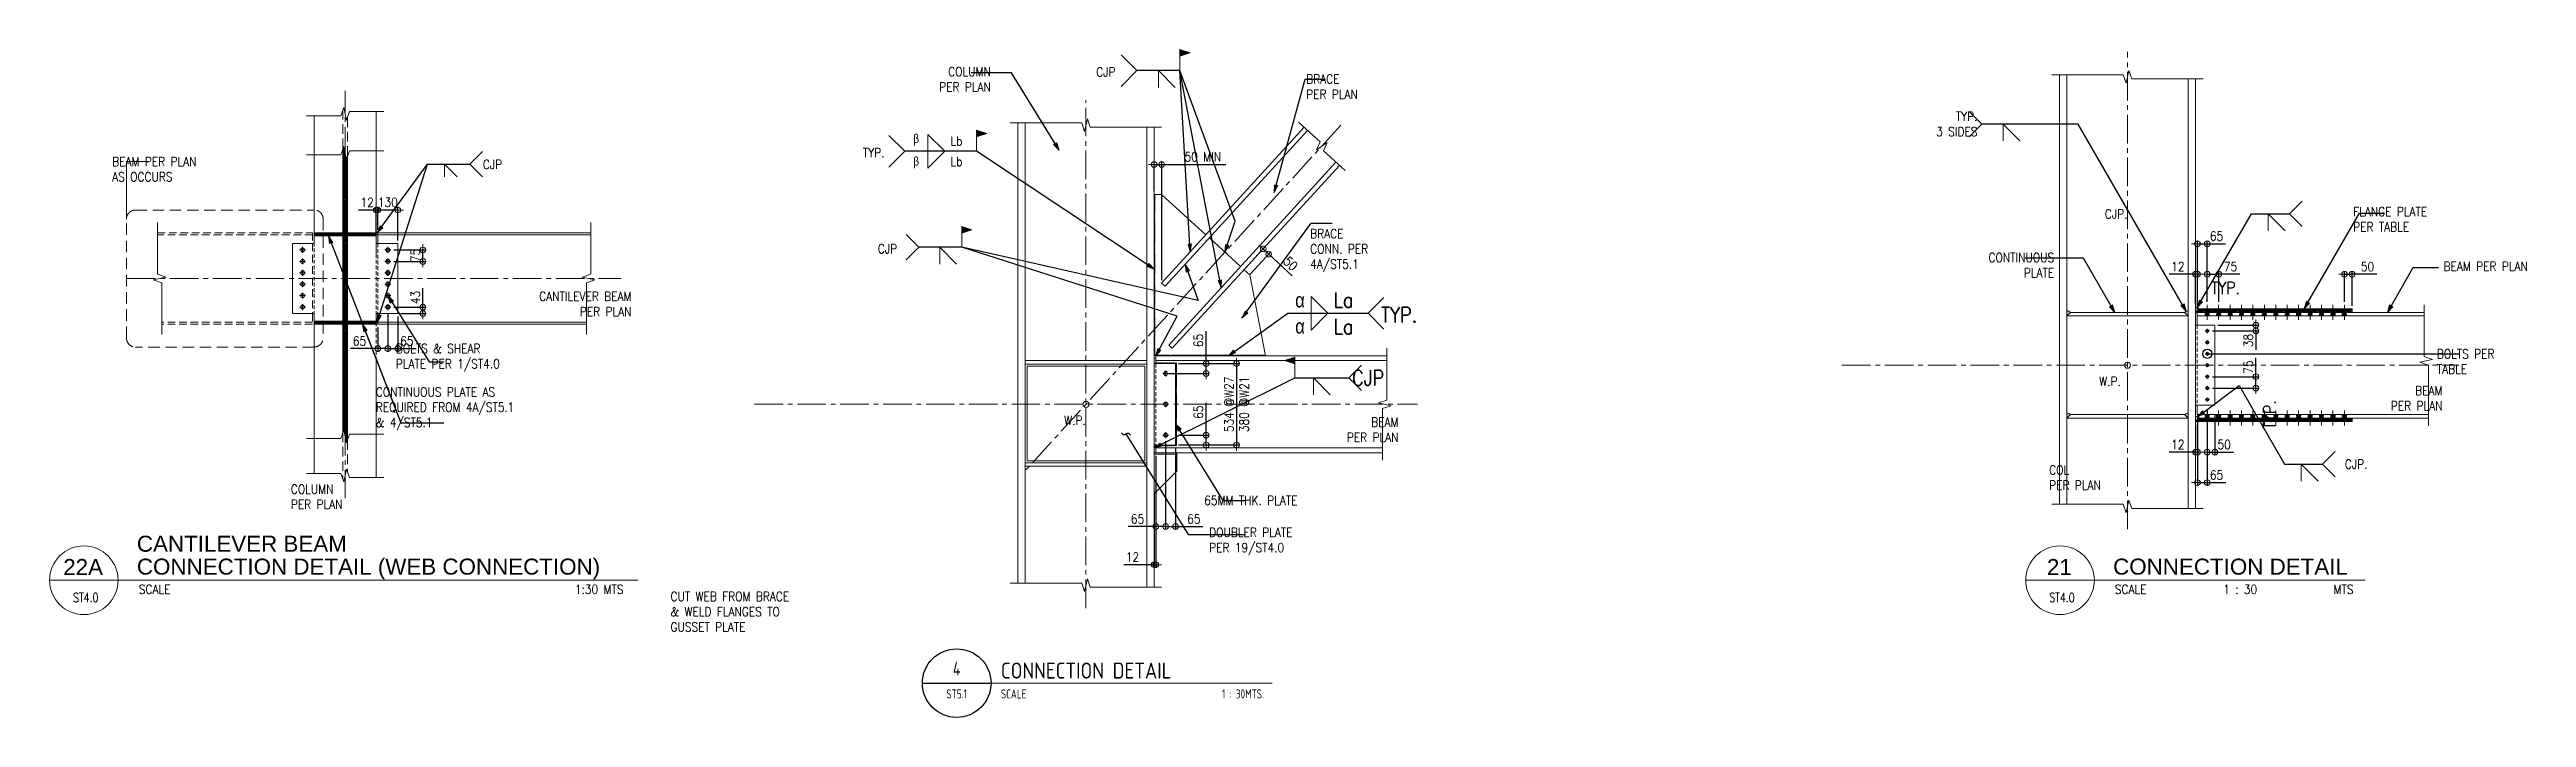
# Model space of a CAD drawing. Header units: millimetres. Extents: x 0 to 437400, y -4782 to 73710.
# Drawn here: x 78260 to 94511, y -4518 to -138 of the extents above; entities that cross this region are included whole.
import ezdxf
from ezdxf.enums import TextEntityAlignment as Align

# ---------------------------------------------------------------- set-up
doc = ezdxf.new("R2010")
doc.units = ezdxf.units.MM
doc.header["$LTSCALE"] = 10
doc.header["$MEASUREMENT"] = 0
for name, pattern in [('CENTER2', [1.125, 0.75, -0.125, 0.125, -0.125]), ('HIDDEN', [0.375, 0.25, -0.125]), ('HIDDEN2', [0.1875, 0.125, -0.0625]), ('PHANTOM2', [1.25, 0.625, -0.125, 0.125, -0.125, 0.125, -0.125])]:
    doc.linetypes.add(name, pattern=pattern)
doc.layers.get('0').update_dxf_attribs({"lineweight": 9})
for name, color, linetype, lineweight in [('.1 - NUMBER 8', 8, 'Continuous', 9), ('.3 - YELLOW', 2, 'Continuous', 15), ('BOLT HOLES', 2, 'HIDDEN', 9), ('DIM', 1, 'Continuous', 5), ('HATCH', 8, 'Continuous', 5), ('OUTLINE', 1, 'HIDDEN', 9), ('S-ANNO-DIMS', 1, 'Continuous', 5), ('S-Anno-Symb', 52, 'PHANTOM2', 9), ('S-Anno-Text', 52, 'Continuous', 15), ('S-ANNO-WELD', 1, 'Continuous', 9), ('S-BEAM', 3, 'Continuous', 15), ('S-BEAM-IDEN', 2, 'Continuous', 9), ('S-BRACE', 2, 'Continuous', 9), ('S-DETL-FAST', 40, 'Continuous', 9), ('S-DETL-LN04', 4, 'Continuous', 9), ('S_GRID LINES', 252, 'Continuous', 5), ('S_GUSSET PLATE', 4, 'Continuous', 15), ('S_PLATE', 2, 'Continuous', 15), ('W.P.', 1, 'Continuous', 9), ('WELD', 251, 'Continuous', 5)]:
    doc.layers.add(name, color=color, linetype=linetype, lineweight=lineweight)
doc.layers.add('TARGET-MAIN', color=1, linetype='Continuous')
doc.styles.add('1', font='romans.shx', dxfattribs={"width": 0.85, "height": 60})
doc.styles.add('2', font='simplex.shx', dxfattribs={"width": 0.95, "height": 40})
doc.styles.add('ARCHITEXT', font='architxt.shx', dxfattribs={"width": 0.85})
doc.styles.add('SHEETNAME', font='simplex.shx', dxfattribs={"width": 0.75, "height": 200})
doc.styles.add('TITLE1', font='HELV.shx', dxfattribs={"height": 500})
doc.dimstyles.new('ESCA30', dxfattribs={"dimtxt": 60, "dimasz": 0.5, "dimexe": 20, "dimexo": 20, "dimgap": 20, "dimtad": 1, "dimdec": 0, "dimrnd": 1, "dimdsep": 46, "dimtxsty": '1', "dimblk1": 'ESCADIM_ARW', "dimblk2": 'ESCADIM_ARW', "dimsah": 1, "dimcen": 50, "dimclrd": 256, "dimclre": 256, "dimclrt": 52, "dimadec": 0, "dimazin": 0, "dimtfac": 1, "dimtdec": 0, "dimtofl": 0, "dimtmove": 0, "dimatfit": 3, "dimldrblk": 'ESCADIM_ARW', "dimfxl": 1, "dimtolj": 1, "dimtzin": 0, "dimarcsym": 0})
doc.dimstyles.new('ESCA_ARW$7', dxfattribs={"dimtxt": 200, "dimasz": 1, "dimexe": 100, "dimexo": 100, "dimgap": 100, "dimtad": 1, "dimdec": 0, "dimrnd": 1, "dimdsep": 46, "dimtxsty": '1', "dimblk1": 'dim_arw', "dimblk2": 'dim_arw', "dimsah": 1, "dimcen": 50, "dimclrd": 1, "dimclre": 256, "dimclrt": 52, "dimadec": 0, "dimazin": 0, "dimtfac": 1, "dimtofl": 0, "dimtmove": 0, "dimatfit": 3, "dimldrblk": 'dim_arw', "dimfxl": 1, "dimtolj": 1, "dimtzin": 0, "dimarcsym": 0})

msp = doc.modelspace()

# ---------------------------------------------------------------- texts
at = {"layer": 'DIM', "color": 52, "attachment_point": 5, "style": '1'}
for s, insert, char_height in [('\\A1;\\pxqr;COLUMN\\PPER PLAN', (84265.6, -332.6), 60), ('\\A1;\\pxqj;CJP', (85190.6, -284.6), 60), ('\\A1;\\pxql;BRACE\\PPER PLAN', (86674.8, -380.7), 60), ('\\A1;\\pxqr;TYP.\\P3 SIDES', (90774, -625.9), 60), ('\\A1;\\pxqj;TYP.', (83667.8, -813.9), 60), ('\\A1;\\pxql;BEAM PER PLAN\\PAS OCCURS', (78947.7, -922.3), 60), ('\\A1;\\pxql;FLANGE PLATE\\PPER TABLE', (93617, -1250.7), 60), ('\\A1;\\pxqj;CJP', (83758.9, -1444.2), 60), ('\\A1;\\pxql;BRACE\\PCONN. PER\\P4A/ST5.1', (86722.2, -1454.8), 60), ('\\A1;\\pxqr;CONTINUOUS\\PPLATE ', (91196.1, -1551.7), 60), ('\\A1;\\pxqr;CANTILEVER BEAM \\PPER PLAN', (81757.3, -1806.3), 60), ('\\A1;\\pxql;TYP.', (92536.8, -1701), 80), ('\\A1;\\pxqj;TYP.', (87115.3, -1877), 100), ('\\A1;\\pxql;BOLTS & SHEAR\\PPLATE PER 1/ST4.0', (80872.6, -2158.7), 60), ('\\A1;\\pxql;BOLTS PER\\PTABLE', (94113.1, -2183.5), 60), ('\\A1;\\pxql;CJP', (86912, -2291.2), 100), ('\\A1;\\pxql;CONTINUOUS PLATE AS\\PREQUIRED FROM 4A/ST5.1 \\P& 4/ST5.1 ', (80872.6, -2493.2), 60), ('\\A1;\\pxql;W.P.', (91778.1, -2313.5), 60), ('\\A1;\\pxqr;BEAM \\PPER PLAN', (93791, -2424.3), 60), ('\\A1;\\pxql;W.P.', (84988.4, -2569.9), 60), ('\\A1;\\pxqr;BEAM\\PPER PLAN', (86941.8, -2631.3), 60), ('\\A1;\\pxql;COL \\PPER PLAN', (91549.5, -2944.9), 60), ('\\A1;\\pxqj;CJP.', (93393.7, -2856.9), 60), ('\\A1;\\pxql;COLUMN \\PPER PLAN', (80012.8, -3070.7), 60), ('\\A1;\\pxql;65MM THK. PLATE', (86141.1, -3094.7), 60), ('\\A1;\\pxql;DOUBLER PLATE\\PPER 19/ST4.0', (86141.1, -3364), 60), ('\\A1;\\pxql;CUT WEB FROM BRACE\\P& WELD FLANGES TO\\PGUSSET PLATE', (82723, -3824.4), 60)]:
    msp.add_mtext(s, dxfattribs=dict(at, insert=insert, char_height=char_height))
at = {"layer": 'DIM', "color": 52, "char_height": 60, "attachment_point": 5, "style": '1'}
for s, insert, width in [('\\A1;\\pxql;CJP', (82682.6, -890.8), 3157.079), ('\\A1;\\pxqj;CJP.', (93177.2, -1215.7), 2864.455), ('\\A1;\\pxql;BEAM PER PLAN', (95399.1, -1559.8), 2864.455)]:
    msp.add_mtext(s, dxfattribs=dict(at, insert=insert, width=width))
at = {"layer": 'DIM', "color": 52, "insert": (92825.5, -2531.6), "char_height": 80, "attachment_point": 5, "rotation": 90, "style": '1'}
msp.add_mtext('\\A1;\\pxql;TYP.', dxfattribs=at)
at = {"layer": 'S-Anno-Text', "color": 5, "style": 'TITLE1'}
for s, p in [('CANTILEVER BEAM', (78833.4, -3431.2)), ('CONNECTION DETAIL (WEB CONNECTION)', (78833.4, -3581.2)), ('CONNECTION DETAIL', (91799.2, -3581.2))]:
    msp.add_text(s, height=105, dxfattribs=at).set_placement(p)
for s, p in [('22A', (78480.6, -3584)), ('21', (91446.3, -3584))]:
    msp.add_text(s, height=105, dxfattribs=at).set_placement(p, align=Align.CENTER)
at = {"layer": 'S-Anno-Text'}
for s, style, width, p in [('ST4.0', 'SHEETNAME', 0.75, (78497.9, -3761.4)), ('ST4.0', 'SHEETNAME', 0.75, (91463.6, -3761.4)), ('1 : 30', '2', 0.85, (92632.5, -3708))]:
    msp.add_text(s, height=60, dxfattribs=dict(at, style=style, width=width)).set_placement(p, align=Align.CENTER)
at = {"layer": 'S-Anno-Text', "style": '2', "width": 0.85}
for p in [(78845.3, -3708), (91811.1, -3708)]:
    msp.add_text('SCALE', height=60, dxfattribs=at).set_placement(p)
for s, p in [('1:30 MTS', (82026.5, -3708)), ('MTS', (93376.7, -3708))]:
    msp.add_text(s, height=60, dxfattribs=at).set_placement(p, align=Align.RIGHT)
at = {"layer": 'S-Anno-Text', "width": 3408.396, "style": '1'}
for s, insert, char_height, attachment_point in [('\\pxqj,t1;{\\fSymbol|b0|i0|c2|p18;\\H0.95833x;b}', (83927.3, -767.1), 60, 7), ('\\A1;\\pxqj;Lb', (84171.1, -767.1), 60, 7), ('\\pxqj;{\\fSymbol|b0|i0|c2|p18;\\H0.95833x;b}', (83927.3, -841.3), 60, 1), ('\\A1;\\pxqj;Lb', (84171.1, -841.3), 60, 1), ('\\pxqj;{\\fSymbol|b0|i0|c2|p18;\\H0.95833x;a}', (86433.2, -1830.2), 100, 7), ('\\A1;\\pxqj;La', (86684.6, -1830.2), 100, 7), ('\\pxqj;{\\fSymbol|b0|i0|c2|p18;\\H0.95833x;a}', (86433.2, -1904.4), 100, 1), ('\\A1;\\pxqj;La', (86684.6, -1904.4), 100, 1)]:
    msp.add_mtext(s, dxfattribs=dict(at, insert=insert, char_height=char_height, attachment_point=attachment_point))

# ---------------------------------------------------------------- blocks, each defined once
blk = doc.blocks.new('*U11')
at = {"layer": 'S-ANNO-WELD'}
blk.add_lwpolyline([(0, 0), (0, -0.162), (0.162, 0)], dxfattribs=at)
blk = doc.blocks.new('dim_arw')
h = blk.add_hatch(color=256)
h.paths.add_polyline_path([(-125.6, 29.45), (0, 0), (-125.6, -29.45, -0.115681), (-132.51, 0, -0.115681)])
h.paths.add_polyline_path([(-249.02, 58.4), (-125.6, 29.45, 0.115681), (-132.51, 0, 0.115681), (-125.6, -29.45), (-249.02, -58.4)])
for p, q in [((0, 0), (-249.02, 58.4)), ((-249.02, 58.4), (-249.02, -58.4)), ((0, 0), (-249.02, -58.4))]:
    blk.add_line(p, q)
blk = doc.blocks.new('ESCADIM_ARW')
at = {"color": 9}
blk.add_line((75, 0), (-75, 0), dxfattribs=at)
blk.add_circle((0, 0), 37.5, dxfattribs=at)
blk = doc.blocks.new('*D174')
at = {"layer": 'Defpoints', "color": 0, "transparency": 16777216}
for p in [(92467, -1945), (92431, -1983), (92736, -1983)]:
    blk.add_point(p, dxfattribs=at)
at = {"layer": 'S-ANNO-DIMS', "lineweight": -2, "transparency": 16777216}
for p, q in [((92487, -1945), (92756, -1945)), ((92736, -1944), (92736, -1944)), ((92451, -1983), (92756, -1983)), ((92736, -1983), (92736, -2106))]:
    blk.add_line(p, q, dxfattribs=at)
at = {"layer": 'S-ANNO-DIMS', "lineweight": -2, "transparency": 16777216, "xscale": 0.5, "yscale": 0.5, "zscale": 0.5}
for p, rotation in [((92736, -1945), 270), ((92736, -1983), 90)]:
    blk.add_blockref('ESCADIM_ARW', p, dxfattribs=dict(at, rotation=rotation))
at = {"layer": 'S-ANNO-DIMS', "color": 52, "transparency": 16777216, "insert": (92686, -2045), "char_height": 60, "attachment_point": 5, "rotation": 90, "style": '1'}
blk.add_mtext('\\A1;38', dxfattribs=at)
blk = doc.blocks.new('*D175')
at = {"layer": 'Defpoints', "color": 0, "transparency": 16777216}
for p in [(92431, -2283), (92431, -2358), (92736, -2283)]:
    blk.add_point(p, dxfattribs=at)
at = {"layer": 'S-ANNO-DIMS', "lineweight": -2, "transparency": 16777216}
for p, q in [((92736, -2283), (92736, -2160)), ((92451, -2283), (92756, -2283)), ((92451, -2358), (92756, -2358)), ((92736, -2357), (92736, -2283))]:
    blk.add_line(p, q, dxfattribs=at)
at = {"layer": 'S-ANNO-DIMS', "lineweight": -2, "transparency": 16777216, "xscale": 0.5, "yscale": 0.5, "zscale": 0.5}
for p, rotation in [((92736, -2283), 90), ((92736, -2358), 270)]:
    blk.add_blockref('ESCADIM_ARW', p, dxfattribs=dict(at, rotation=rotation))
at = {"layer": 'S-ANNO-DIMS', "color": 52, "transparency": 16777216, "insert": (92686, -2221), "char_height": 60, "attachment_point": 5, "rotation": 90, "style": '1'}
blk.add_mtext('\\A1;75', dxfattribs=at)
blk = doc.blocks.new('*D176')
at = {"layer": 'Defpoints', "color": 0, "transparency": 16777216}
for p in [(92340, -2578), (92352, -2531), (92352, -2778)]:
    blk.add_point(p, dxfattribs=at)
at = {"layer": 'S-ANNO-DIMS', "lineweight": -2, "transparency": 16777216}
for p, q in [((92340, -2598), (92340, -2798)), ((92352, -2551), (92352, -2798)), ((92340, -2778), (92166, -2778)), ((92352, -2778), (92353, -2778))]:
    blk.add_line(p, q, dxfattribs=at)
at = {"layer": 'S-ANNO-DIMS', "lineweight": -2, "transparency": 16777216, "xscale": 0.5, "yscale": 0.5, "zscale": 0.5}
blk.add_blockref('ESCADIM_ARW', (92340, -2778), dxfattribs=at)
at = {"layer": 'S-ANNO-DIMS', "lineweight": -2, "transparency": 16777216, "xscale": 0.5, "yscale": 0.5, "zscale": 0.5, "rotation": 180}
blk.add_blockref('ESCADIM_ARW', (92352, -2778), dxfattribs=at)
at = {"layer": 'S-ANNO-DIMS', "color": 52, "transparency": 16777216, "insert": (92224, -2728), "char_height": 60, "attachment_point": 5, "style": '1'}
blk.add_mtext('\\A1;12', dxfattribs=at)
blk = doc.blocks.new('*D177')
at = {"layer": 'Defpoints', "color": 0, "transparency": 16777216}
for p in [(92352, -2531), (92417, -2487), (92417, -2978)]:
    blk.add_point(p, dxfattribs=at)
at = {"layer": 'S-ANNO-DIMS', "lineweight": -2, "transparency": 16777216}
for p, q in [((92352, -2551), (92352, -2998)), ((92417, -2507), (92417, -2998)), ((92352, -2978), (92417, -2978)), ((92417, -2978), (92538, -2978))]:
    blk.add_line(p, q, dxfattribs=at)
at = {"layer": 'S-ANNO-DIMS', "lineweight": -2, "transparency": 16777216, "xscale": 0.5, "yscale": 0.5, "zscale": 0.5, "rotation": 180}
blk.add_blockref('ESCADIM_ARW', (92352, -2978), dxfattribs=at)
at = {"layer": 'S-ANNO-DIMS', "lineweight": -2, "transparency": 16777216, "xscale": 0.5, "yscale": 0.5, "zscale": 0.5}
blk.add_blockref('ESCADIM_ARW', (92417, -2978), dxfattribs=at)
at = {"layer": 'S-ANNO-DIMS', "color": 52, "transparency": 16777216, "insert": (92478, -2928), "char_height": 60, "attachment_point": 5, "style": '1'}
blk.add_mtext('\\A1;65', dxfattribs=at)
blk = doc.blocks.new('*D178')
at = {"layer": 'Defpoints', "color": 0, "transparency": 16777216}
for p in [(92417, -2487), (92467, -2508), (92467, -2778)]:
    blk.add_point(p, dxfattribs=at)
at = {"layer": 'S-ANNO-DIMS', "lineweight": -2, "transparency": 16777216}
for p, q in [((92417, -2507), (92417, -2798)), ((92467, -2528), (92467, -2798)), ((92418, -2778), (92466, -2778)), ((92467, -2778), (92590, -2778))]:
    blk.add_line(p, q, dxfattribs=at)
at = {"layer": 'S-ANNO-DIMS', "lineweight": -2, "transparency": 16777216, "xscale": 0.5, "yscale": 0.5, "zscale": 0.5, "rotation": 180}
blk.add_blockref('ESCADIM_ARW', (92417, -2778), dxfattribs=at)
at = {"layer": 'S-ANNO-DIMS', "lineweight": -2, "transparency": 16777216, "xscale": 0.5, "yscale": 0.5, "zscale": 0.5}
blk.add_blockref('ESCADIM_ARW', (92467, -2778), dxfattribs=at)
at = {"layer": 'S-ANNO-DIMS', "color": 52, "transparency": 16777216, "insert": (92528, -2728), "char_height": 60, "attachment_point": 5, "style": '1'}
blk.add_mtext('\\A1;50', dxfattribs=at)
blk = doc.blocks.new('*D179')
at = {"layer": 'Defpoints', "color": 0, "transparency": 16777216}
for p in [(92340, -1611), (92340, -1828), (92352, -1861)]:
    blk.add_point(p, dxfattribs=at)
at = {"layer": 'S-ANNO-DIMS', "lineweight": -2, "transparency": 16777216}
for p, q in [((92340, -1611), (92166, -1611)), ((92340, -1808), (92340, -1591)), ((92352, -1841), (92352, -1591)), ((92352, -1611), (92353, -1611))]:
    blk.add_line(p, q, dxfattribs=at)
at = {"layer": 'S-ANNO-DIMS', "lineweight": -2, "transparency": 16777216, "xscale": 0.5, "yscale": 0.5, "zscale": 0.5}
blk.add_blockref('ESCADIM_ARW', (92340, -1611), dxfattribs=at)
at = {"layer": 'S-ANNO-DIMS', "lineweight": -2, "transparency": 16777216, "xscale": 0.5, "yscale": 0.5, "zscale": 0.5, "rotation": 180}
blk.add_blockref('ESCADIM_ARW', (92352, -1611), dxfattribs=at)
at = {"layer": 'S-ANNO-DIMS', "color": 52, "transparency": 16777216, "insert": (92224, -1561), "char_height": 60, "attachment_point": 5, "style": '1'}
blk.add_mtext('\\A1;12', dxfattribs=at)
blk = doc.blocks.new('*D180')
at = {"layer": 'Defpoints', "color": 0, "transparency": 16777216}
for p in [(92417, -1411), (92352, -1861), (92417, -1813)]:
    blk.add_point(p, dxfattribs=at)
at = {"layer": 'S-ANNO-DIMS', "lineweight": -2, "transparency": 16777216}
for p, q in [((92352, -1841), (92352, -1391)), ((92352, -1411), (92416, -1411)), ((92417, -1793), (92417, -1391)), ((92417, -1411), (92537, -1411))]:
    blk.add_line(p, q, dxfattribs=at)
at = {"layer": 'S-ANNO-DIMS', "lineweight": -2, "transparency": 16777216, "xscale": 0.5, "yscale": 0.5, "zscale": 0.5, "rotation": 180}
blk.add_blockref('ESCADIM_ARW', (92352, -1411), dxfattribs=at)
at = {"layer": 'S-ANNO-DIMS', "lineweight": -2, "transparency": 16777216, "xscale": 0.5, "yscale": 0.5, "zscale": 0.5}
blk.add_blockref('ESCADIM_ARW', (92417, -1411), dxfattribs=at)
at = {"layer": 'S-ANNO-DIMS', "color": 52, "transparency": 16777216, "insert": (92477, -1361), "char_height": 60, "attachment_point": 5, "style": '1'}
blk.add_mtext('\\A1;65', dxfattribs=at)
blk = doc.blocks.new('*D181')
at = {"layer": 'Defpoints', "color": 0, "transparency": 16777216}
for p in [(92492, -1611), (92417, -1813), (92492, -1813)]:
    blk.add_point(p, dxfattribs=at)
at = {"layer": 'S-ANNO-DIMS', "lineweight": -2, "transparency": 16777216}
for p, q in [((92417, -1793), (92417, -1591)), ((92417, -1611), (92491, -1611)), ((92492, -1793), (92492, -1591)), ((92630, -1611), (92492, -1611))]:
    blk.add_line(p, q, dxfattribs=at)
at = {"layer": 'S-ANNO-DIMS', "lineweight": -2, "transparency": 16777216, "xscale": 0.5, "yscale": 0.5, "zscale": 0.5, "rotation": 180}
blk.add_blockref('ESCADIM_ARW', (92417, -1611), dxfattribs=at)
at = {"layer": 'S-ANNO-DIMS', "lineweight": -2, "transparency": 16777216, "xscale": 0.5, "yscale": 0.5, "zscale": 0.5}
blk.add_blockref('ESCADIM_ARW', (92492, -1611), dxfattribs=at)
at = {"layer": 'S-ANNO-DIMS', "color": 52, "transparency": 16777216, "insert": (92569, -1561), "char_height": 60, "attachment_point": 5, "style": '1'}
blk.add_mtext('\\A1;75', dxfattribs=at)
blk = doc.blocks.new('*D182')
at = {"layer": 'Defpoints', "color": 0, "transparency": 16777216}
for p in [(93367, -1611), (93317, -1813), (93367, -1838)]:
    blk.add_point(p, dxfattribs=at)
at = {"layer": 'S-ANNO-DIMS', "lineweight": -2, "transparency": 16777216}
for p, q in [((93317, -1793), (93317, -1591)), ((93317, -1611), (93366, -1611)), ((93367, -1818), (93367, -1591)), ((93530, -1611), (93367, -1611))]:
    blk.add_line(p, q, dxfattribs=at)
at = {"layer": 'S-ANNO-DIMS', "lineweight": -2, "transparency": 16777216, "xscale": 0.5, "yscale": 0.5, "zscale": 0.5, "rotation": 180}
blk.add_blockref('ESCADIM_ARW', (93317, -1611), dxfattribs=at)
at = {"layer": 'S-ANNO-DIMS', "lineweight": -2, "transparency": 16777216, "xscale": 0.5, "yscale": 0.5, "zscale": 0.5}
blk.add_blockref('ESCADIM_ARW', (93367, -1611), dxfattribs=at)
at = {"layer": 'S-ANNO-DIMS', "color": 52, "transparency": 16777216, "insert": (93469, -1561), "char_height": 60, "attachment_point": 5, "style": '1'}
blk.add_mtext('\\A1;50', dxfattribs=at)
blk = doc.blocks.new('*D197')
at = {"layer": 'Defpoints', "color": 0, "transparency": 16777216}
for p in [(85507, -891), (85507, -1087), (85557, -1669)]:
    blk.add_point(p, dxfattribs=at)
at = {"layer": 'DIM', "lineweight": -2, "transparency": 16777216}
for p, q in [((85507, -1067), (85507, -871)), ((85507, -891), (85556, -891)), ((85557, -1649), (85557, -871)), ((85557, -891), (85978, -891))]:
    blk.add_line(p, q, dxfattribs=at)
at = {"layer": 'DIM', "lineweight": -2, "transparency": 16777216, "xscale": 0.5, "yscale": 0.5, "zscale": 0.5, "rotation": 180}
blk.add_blockref('ESCADIM_ARW', (85507, -891), dxfattribs=at)
at = {"layer": 'DIM', "lineweight": -2, "transparency": 16777216, "xscale": 0.5, "yscale": 0.5, "zscale": 0.5}
blk.add_blockref('ESCADIM_ARW', (85557, -891), dxfattribs=at)
at = {"layer": 'DIM', "color": 52, "transparency": 16777216, "insert": (85827, -841), "char_height": 60, "attachment_point": 5, "style": '1'}
blk.add_mtext('\\A1;50 MIN', dxfattribs=at)
blk = doc.blocks.new('*D198')
at = {"layer": 'Defpoints', "color": 0, "transparency": 16777216}
for p in [(86223, -1445), (86088, -1592), (86125, -1626)]:
    blk.add_point(p, dxfattribs=at)
at = {"layer": 'DIM', "lineweight": -2, "transparency": 16777216}
for p, q in [((86101, -1578), (86236, -1430)), ((86223, -1446), (86259, -1479)), ((86138, -1611), (86273, -1464)), ((86259, -1479), (86414, -1621))]:
    blk.add_line(p, q, dxfattribs=at)
at = {"layer": 'DIM', "lineweight": -2, "transparency": 16777216, "xscale": 0.5, "yscale": 0.5, "zscale": 0.5}
for p, rotation in [((86223, -1445), 137.5637702114467), ((86259, -1479), 317.5637702114467)]:
    blk.add_blockref('ESCADIM_ARW', p, dxfattribs=dict(at, rotation=rotation))
at = {"layer": 'DIM', "color": 52, "transparency": 16777216, "insert": (86403, -1542), "char_height": 60, "attachment_point": 5, "rotation": 317.5638, "style": '1'}
blk.add_mtext('\\A1;50', dxfattribs=at)
blk = doc.blocks.new('*D199')
at = {"layer": 'Defpoints', "color": 0, "transparency": 16777216}
for p in [(85583, -2686), (85518, -2782), (85518, -3266)]:
    blk.add_point(p, dxfattribs=at)
at = {"layer": 'S-ANNO-DIMS', "lineweight": -2, "transparency": 16777216}
for p, q in [((85583, -2706), (85583, -3286)), ((85518, -2802), (85518, -3286)), ((85518, -3266), (85338, -3266)), ((85583, -3266), (85519, -3266))]:
    blk.add_line(p, q, dxfattribs=at)
at = {"layer": 'S-ANNO-DIMS', "lineweight": -2, "transparency": 16777216, "xscale": 0.5, "yscale": 0.5, "zscale": 0.5, "rotation": 180}
blk.add_blockref('ESCADIM_ARW', (85518, -3266), dxfattribs=at)
at = {"layer": 'S-ANNO-DIMS', "lineweight": -2, "transparency": 16777216, "xscale": 0.5, "yscale": 0.5, "zscale": 0.5}
blk.add_blockref('ESCADIM_ARW', (85583, -3266), dxfattribs=at)
at = {"layer": 'S-ANNO-DIMS', "color": 52, "transparency": 16777216, "insert": (85398, -3216), "char_height": 60, "attachment_point": 5, "style": '1'}
blk.add_mtext('\\A1;65', dxfattribs=at)
blk = doc.blocks.new('*D200')
at = {"layer": 'Defpoints', "color": 0, "transparency": 16777216}
for p in [(85518, -2782), (85507, -3016), (85507, -3516)]:
    blk.add_point(p, dxfattribs=at)
at = {"layer": 'DIM', "lineweight": -2, "transparency": 16777216}
for p, q in [((85518, -2802), (85518, -3536)), ((85507, -3036), (85507, -3536)), ((85506, -3516), (85308, -3516)), ((85519, -3516), (85519, -3516))]:
    blk.add_line(p, q, dxfattribs=at)
at = {"layer": 'DIM', "lineweight": -2, "transparency": 16777216, "xscale": 0.5, "yscale": 0.5, "zscale": 0.5}
blk.add_blockref('ESCADIM_ARW', (85507, -3516), dxfattribs=at)
at = {"layer": 'DIM', "lineweight": -2, "transparency": 16777216, "xscale": 0.5, "yscale": 0.5, "zscale": 0.5, "rotation": 180}
blk.add_blockref('ESCADIM_ARW', (85518, -3516), dxfattribs=at)
at = {"layer": 'DIM', "color": 52, "transparency": 16777216, "insert": (85366, -3466), "char_height": 60, "attachment_point": 5, "style": '1'}
blk.add_mtext('\\A1;12', dxfattribs=at)
blk = doc.blocks.new('*D201')
at = {"layer": 'Defpoints', "color": 0, "transparency": 16777216}
for p in [(85583, -2686), (85648, -2731), (85648, -3266)]:
    blk.add_point(p, dxfattribs=at)
at = {"layer": 'S-ANNO-DIMS', "lineweight": -2, "transparency": 16777216}
for p, q in [((85583, -2706), (85583, -3286)), ((85648, -2751), (85648, -3286)), ((85584, -3266), (85647, -3266)), ((85648, -3266), (85828, -3266))]:
    blk.add_line(p, q, dxfattribs=at)
at = {"layer": 'S-ANNO-DIMS', "lineweight": -2, "transparency": 16777216, "xscale": 0.5, "yscale": 0.5, "zscale": 0.5, "rotation": 180}
blk.add_blockref('ESCADIM_ARW', (85583, -3266), dxfattribs=at)
at = {"layer": 'S-ANNO-DIMS', "lineweight": -2, "transparency": 16777216, "xscale": 0.5, "yscale": 0.5, "zscale": 0.5}
blk.add_blockref('ESCADIM_ARW', (85648, -3266), dxfattribs=at)
at = {"layer": 'S-ANNO-DIMS', "color": 52, "transparency": 16777216, "insert": (85768, -3216), "char_height": 60, "attachment_point": 5, "style": '1'}
blk.add_mtext('\\A1;65', dxfattribs=at)
blk = doc.blocks.new('*D202')
at = {"layer": 'Defpoints', "color": 0, "transparency": 16777216}
for p in [(85583, -2262), (85648, -2197), (85848, -2262)]:
    blk.add_point(p, dxfattribs=at)
at = {"layer": 'DIM', "lineweight": -2, "transparency": 16777216}
for p, q in [((85848, -2197), (85848, -1985)), ((85603, -2262), (85868, -2262)), ((85668, -2197), (85868, -2197)), ((85848, -2262), (85848, -2198))]:
    blk.add_line(p, q, dxfattribs=at)
at = {"layer": 'DIM', "lineweight": -2, "transparency": 16777216, "xscale": 0.5, "yscale": 0.5, "zscale": 0.5}
for p, rotation in [((85848, -2197), 90), ((85848, -2262), 270)]:
    blk.add_blockref('ESCADIM_ARW', p, dxfattribs=dict(at, rotation=rotation))
at = {"layer": 'DIM', "color": 52, "transparency": 16777216, "insert": (85798, -2046), "char_height": 60, "attachment_point": 5, "rotation": 90, "style": '1'}
blk.add_mtext('\\A1;65', dxfattribs=at)
blk = doc.blocks.new('HBOLTP')
at = {"color": 0, "linetype": 'ByBlock'}
blk.add_lwpolyline([(-0.25, 0.43), (-0.5, 0), (-0.25, -0.43), (0.25, -0.43), (0.5, 0), (0.25, 0.43)], close=True, dxfattribs=at)
blk.add_circle((0, 0), 0.433, dxfattribs=at)
blk = doc.blocks.new('*D203')
at = {"layer": 'Defpoints', "color": 0, "transparency": 16777216}
for p in [(85648, -2666), (85648, -2731), (85848, -2731)]:
    blk.add_point(p, dxfattribs=at)
at = {"layer": 'S-ANNO-DIMS', "lineweight": -2, "transparency": 16777216}
for p, q in [((85848, -2666), (85848, -2454)), ((85668, -2666), (85868, -2666)), ((85668, -2731), (85868, -2731)), ((85848, -2731), (85848, -2667))]:
    blk.add_line(p, q, dxfattribs=at)
at = {"layer": 'S-ANNO-DIMS', "lineweight": -2, "transparency": 16777216, "xscale": 0.5, "yscale": 0.5, "zscale": 0.5}
for p, rotation in [((85848, -2666), 90), ((85848, -2731), 270)]:
    blk.add_blockref('ESCADIM_ARW', p, dxfattribs=dict(at, rotation=rotation))
at = {"layer": 'S-ANNO-DIMS', "color": 52, "transparency": 16777216, "insert": (85798, -2515), "char_height": 60, "attachment_point": 5, "rotation": 90, "style": '1'}
blk.add_mtext('\\A1;65', dxfattribs=at)
blk = doc.blocks.new('*D204')
at = {"layer": 'Defpoints', "color": 0, "transparency": 16777216}
for p in [(85648, -2197), (85648, -2731), (86048, -2731)]:
    blk.add_point(p, dxfattribs=at)
at = {"layer": 'S-ANNO-DIMS', "lineweight": -2, "transparency": 16777216}
for p, q in [((85668, -2197), (86068, -2197)), ((86048, -2198), (86048, -2731)), ((85668, -2731), (86068, -2731))]:
    blk.add_line(p, q, dxfattribs=at)
at = {"layer": 'S-ANNO-DIMS', "lineweight": -2, "transparency": 16777216, "xscale": 0.5, "yscale": 0.5, "zscale": 0.5}
for p, rotation in [((86048, -2197), 90), ((86048, -2731), 270)]:
    blk.add_blockref('ESCADIM_ARW', p, dxfattribs=dict(at, rotation=rotation))
at = {"layer": 'S-ANNO-DIMS', "color": 52, "transparency": 16777216, "char_height": 60, "attachment_point": 5, "rotation": 90, "style": '1'}
for s, insert in [('\\A1;534 @W27   ', (85998, -2464)), ('\\A1;380 @W21', (86098, -2464))]:
    blk.add_mtext(s, dxfattribs=dict(at, insert=insert))
blk = doc.blocks.new('*U8')
at = {"layer": 'S-ANNO-WELD'}
blk.add_line((0, 0), (0, 0.225), dxfattribs=at)
blk.add_lwpolyline([(0, 0.182), (0, 0.268), (-0.13, 0.225), (0, 0.182)], dxfattribs=at)
blk.add_solid([(0, 0.182), (-0.13, 0.225), (0, 0.268)], dxfattribs=at)
blk = doc.blocks.new('*D240')
at = {"layer": 'Defpoints', "color": 0, "transparency": 16777216}
for p in [(80415, -1190), (80415, -1340), (80545, -1409)]:
    blk.add_point(p, dxfattribs=at)
at = {"layer": 'S-ANNO-DIMS', "lineweight": -2, "transparency": 16777216}
for p, q in [((80415, -1320), (80415, -1170)), ((80544, -1190), (80415, -1190)), ((80545, -1389), (80545, -1170))]:
    blk.add_line(p, q, dxfattribs=at)
at = {"layer": 'S-ANNO-DIMS', "lineweight": -2, "transparency": 16777216, "xscale": 0.5, "yscale": 0.5, "zscale": 0.5, "rotation": 180}
blk.add_blockref('ESCADIM_ARW', (80415, -1190), dxfattribs=at)
at = {"layer": 'S-ANNO-DIMS', "lineweight": -2, "transparency": 16777216, "xscale": 0.5, "yscale": 0.5, "zscale": 0.5}
blk.add_blockref('ESCADIM_ARW', (80545, -1190), dxfattribs=at)
at = {"layer": 'S-ANNO-DIMS', "color": 52, "transparency": 16777216, "insert": (80480, -1140), "char_height": 60, "attachment_point": 5, "style": '1'}
blk.add_mtext('\\A1;130', dxfattribs=at)
blk = doc.blocks.new('*D241')
at = {"layer": 'Defpoints', "color": 0, "transparency": 16777216}
for p in [(80415, -1190), (80403, -1360), (80415, -1340)]:
    blk.add_point(p, dxfattribs=at)
at = {"layer": 'S-ANNO-DIMS', "lineweight": -2, "transparency": 16777216}
for p, q in [((80403, -1190), (80287, -1190)), ((80403, -1340), (80403, -1170)), ((80415, -1320), (80415, -1170)), ((80415, -1190), (80416, -1190))]:
    blk.add_line(p, q, dxfattribs=at)
at = {"layer": 'S-ANNO-DIMS', "lineweight": -2, "transparency": 16777216, "xscale": 0.5, "yscale": 0.5, "zscale": 0.5}
blk.add_blockref('ESCADIM_ARW', (80403, -1190), dxfattribs=at)
at = {"layer": 'S-ANNO-DIMS', "lineweight": -2, "transparency": 16777216, "xscale": 0.5, "yscale": 0.5, "zscale": 0.5, "rotation": 180}
blk.add_blockref('ESCADIM_ARW', (80415, -1190), dxfattribs=at)
at = {"layer": 'S-ANNO-DIMS', "color": 52, "transparency": 16777216, "insert": (80345, -1140), "char_height": 60, "attachment_point": 5, "style": '1'}
blk.add_mtext('\\A1;12', dxfattribs=at)
blk = doc.blocks.new('*D242')
at = {"layer": 'Defpoints', "color": 0, "transparency": 16777216}
for p in [(80499, -1827), (80545, -1869), (80710, -1869)]:
    blk.add_point(p, dxfattribs=at)
at = {"layer": 'S-ANNO-DIMS', "lineweight": -2, "transparency": 16777216}
for p, q in [((80710, -1827), (80710, -1703)), ((80519, -1827), (80730, -1827)), ((80565, -1869), (80730, -1869)), ((80710, -1869), (80710, -1827))]:
    blk.add_line(p, q, dxfattribs=at)
at = {"layer": 'S-ANNO-DIMS', "lineweight": -2, "transparency": 16777216, "xscale": 0.5, "yscale": 0.5, "zscale": 0.5}
for p, rotation in [((80710, -1827), 90), ((80710, -1869), 270)]:
    blk.add_blockref('ESCADIM_ARW', p, dxfattribs=dict(at, rotation=rotation))
at = {"layer": 'S-ANNO-DIMS', "color": 52, "transparency": 16777216, "insert": (80660, -1764), "char_height": 60, "attachment_point": 5, "rotation": 90, "style": '1'}
blk.add_mtext('\\A1;43', dxfattribs=at)
blk = doc.blocks.new('*D243')
at = {"layer": 'Defpoints', "color": 0, "transparency": 16777216}
for p in [(80499, -1452), (80710, -1452), (80499, -1527)]:
    blk.add_point(p, dxfattribs=at)
at = {"layer": 'S-ANNO-DIMS', "lineweight": -2, "transparency": 16777216}
for p, q in [((80519, -1452), (80730, -1452)), ((80710, -1526), (80710, -1452)), ((80519, -1527), (80730, -1527))]:
    blk.add_line(p, q, dxfattribs=at)
at = {"layer": 'S-ANNO-DIMS', "lineweight": -2, "transparency": 16777216, "xscale": 0.5, "yscale": 0.5, "zscale": 0.5}
for p, rotation in [((80710, -1452), 90), ((80710, -1527), 270)]:
    blk.add_blockref('ESCADIM_ARW', p, dxfattribs=dict(at, rotation=rotation))
at = {"layer": 'S-ANNO-DIMS', "color": 52, "transparency": 16777216, "insert": (80660, -1489), "char_height": 60, "attachment_point": 5, "rotation": 90, "style": '1'}
blk.add_mtext('\\A1;75', dxfattribs=at)
blk = doc.blocks.new('*D244')
at = {"layer": 'Defpoints', "color": 0, "transparency": 16777216}
for p in [(80415, -1939), (80480, -1846), (80415, -2099)]:
    blk.add_point(p, dxfattribs=at)
at = {"layer": 'S-ANNO-DIMS', "lineweight": -2, "transparency": 16777216}
for p, q in [((80480, -1866), (80480, -2119)), ((80415, -2099), (80235, -2099)), ((80415, -1959), (80415, -2119)), ((80479, -2099), (80415, -2099))]:
    blk.add_line(p, q, dxfattribs=at)
at = {"layer": 'S-ANNO-DIMS', "lineweight": -2, "transparency": 16777216, "xscale": 0.5, "yscale": 0.5, "zscale": 0.5, "rotation": 180}
blk.add_blockref('ESCADIM_ARW', (80415, -2099), dxfattribs=at)
at = {"layer": 'S-ANNO-DIMS', "lineweight": -2, "transparency": 16777216, "xscale": 0.5, "yscale": 0.5, "zscale": 0.5}
blk.add_blockref('ESCADIM_ARW', (80480, -2099), dxfattribs=at)
at = {"layer": 'S-ANNO-DIMS', "color": 52, "transparency": 16777216, "insert": (80295, -2049), "char_height": 60, "attachment_point": 5, "style": '1'}
blk.add_mtext('\\A1;65', dxfattribs=at)
blk = doc.blocks.new('*D245')
at = {"layer": 'Defpoints', "color": 0, "transparency": 16777216}
for p in [(80480, -1846), (80545, -1869), (80545, -2099)]:
    blk.add_point(p, dxfattribs=at)
at = {"layer": 'S-ANNO-DIMS', "lineweight": -2, "transparency": 16777216}
for p, q in [((80480, -1866), (80480, -2119)), ((80545, -1889), (80545, -2119)), ((80480, -2099), (80544, -2099)), ((80545, -2099), (80665, -2099))]:
    blk.add_line(p, q, dxfattribs=at)
at = {"layer": 'S-ANNO-DIMS', "lineweight": -2, "transparency": 16777216, "xscale": 0.5, "yscale": 0.5, "zscale": 0.5, "rotation": 180}
blk.add_blockref('ESCADIM_ARW', (80480, -2099), dxfattribs=at)
at = {"layer": 'S-ANNO-DIMS', "lineweight": -2, "transparency": 16777216, "xscale": 0.5, "yscale": 0.5, "zscale": 0.5}
blk.add_blockref('ESCADIM_ARW', (80545, -2099), dxfattribs=at)
at = {"layer": 'S-ANNO-DIMS', "color": 52, "transparency": 16777216, "insert": (80605, -2049), "char_height": 60, "attachment_point": 5, "style": '1'}
blk.add_mtext('\\A1;65', dxfattribs=at)
blk = doc.blocks.new('TARGET-DWGLABEL')
at = {"layer": 'TARGET-MAIN'}
blk.add_line((-7.5, 0), (7.5, 0), dxfattribs=at)
blk.add_circle((0, 0), 7.5, dxfattribs=at)
at = {"layer": 'TARGET-MAIN', "color": 2, "style": 'ARCHITEXT', "width": 0.85}
blk.add_text('SCALE', height=2, dxfattribs=at).set_placement((9.66, -2.36), align=Align.MIDDLE_LEFT)
at = {"layer": 'TARGET-MAIN', "color": 6, "style": 'ARCHITEXT', "width": 0.85}
blk.add_attdef('DRAWING_TITLE', text='', height=5, dxfattribs=at).set_placement((9.08, 4.41), align=Align.MIDDLE_LEFT)
at = {"layer": 'TARGET-MAIN', "color": 4, "style": 'ARCHITEXT', "width": 0.85}
blk.add_attdef('DWG_NO.', text='', height=3, dxfattribs=at).set_placement((0, 3.17), align=Align.MIDDLE_CENTER)
at = {"layer": 'TARGET-MAIN', "color": 3, "style": 'ARCHITEXT', "width": 0.85}
blk.add_attdef('SHT_NO.', text='', height=2, dxfattribs=at).set_placement((-0.02, -2.36), align=Align.MIDDLE_CENTER)
at = {"layer": 'TARGET-MAIN', "color": 2, "style": 'ARCHITEXT', "width": 0.85}
blk.add_attdef('SCALE', text='', height=2, dxfattribs=at).set_placement((69.6, -2.36), align=Align.MIDDLE_RIGHT)

# ---------------------------------------------------------------- dimensions: what is measured, and where the dimension line sits
at = {"layer": 'DIM'}
dim = msp.add_linear_dim(base=(85506.6, -890.6), p1=(85556.6, -1668.7), p2=(85506.6, -1087.2), angle=180, text='<> MIN', dimstyle='ESCA30', dxfattribs=at)
dim.commit()
dim.dimension.update_dxf_attribs({"geometry": '*D197', "text_midpoint": (85826.6, -890.6), "dimtype": 160})
for base, p1, p2, angle, picture, middle, dimtype in [((86222.5, -1445.2), (86124.9, -1626), (86088, -1592.3), 137.56377, '*D198', (86369.2, -1579.3), 161), ((85848.1, -2262.2), (85648.1, -2197.2), (85583.1, -2262.2), 270, '*D202', (85848.1, -2045.5), 160), ((85506.5919, -3515.87), (85518.1251, -2781.716), (85506.5919, -3015.87), 180, '*D200', (85365.8776, -3515.87), 160)]:
    dim = msp.add_linear_dim(base=base, p1=p1, p2=p2, angle=angle, dimstyle='ESCA30', dxfattribs=at)
    dim.commit()
    dim.dimension.update_dxf_attribs({"geometry": picture, "text_midpoint": middle, "dimtype": dimtype})
at = {"layer": 'S-ANNO-DIMS'}
for base, p1, p2, picture, middle in [((80414.7296, -1189.877), (80403.1964, -1359.6484), (80414.7296, -1339.877), '*D241', (80344.5536, -1189.877)), ((92340, -1611.2453), (92351.5332, -1861.2453), (92340, -1827.8388), '*D179', (92223.7143, -1611.2453)), ((92351.5332, -2778.0333), (92340, -2578.0333), (92351.5332, -2530.7893), '*D176', (92223.7143, -2778.0333))]:
    dim = msp.add_linear_dim(base=base, p1=p1, p2=p2, dimstyle='ESCA30', dxfattribs=at)
    dim.commit()
    dim.dimension.update_dxf_attribs({"geometry": picture, "text_midpoint": middle, "dimtype": 160})
for base, p1, p2, angle, picture, middle in [((80414.7, -1189.9), (80544.7, -1409.2), (80414.7, -1339.9), 180, '*D240', (80479.7, -1189.9)), ((80709.7, -1451.7), (80499.2, -1526.7), (80499.2, -1451.7), 90, '*D243', (80709.7, -1489.2)), ((80709.7295968, -1869.2159842), (80499.1633535, -1826.7159842), (80544.7295968, -1869.2159842), 270, '*D242', (80709.7295968, -1764.4302699)), ((80414.7, -2098.6), (80479.7, -1846.1), (80414.7, -1938.6), 180, '*D244', (80294.9, -2098.6)), ((80544.7, -2098.6), (80479.7, -1846.1), (80544.7, -1869.2), 180, '*D245', (80605.3, -2098.6)), ((85848.1, -2731.2), (85648.1, -2666.2), (85648.1, -2731.2), 270, '*D203', (85848.1, -2514.5)), ((85518.1, -3265.9), (85583.3, -2685.6), (85518.1, -2781.7), 180, '*D199', (85398.3, -3265.9)), ((85647.9, -3265.9), (85583.3, -2685.6), (85647.9, -2731.2), 180, '*D201', (85767.9, -3265.9))]:
    dim = msp.add_linear_dim(base=base, p1=p1, p2=p2, angle=angle, dimstyle='ESCA30', dxfattribs=at)
    dim.commit()
    dim.dimension.update_dxf_attribs({"geometry": picture, "text_midpoint": middle, "dimtype": 160})
for base, p1, p2, picture, middle in [((92416.5, -1411.2), (92351.5, -1861.2), (92416.5, -1812.6), '*D180', (92477.1, -1361.2)), ((92417, -2978.0333), (92351.5332, -2530.7893), (92417, -2486.6943), '*D177', (92477.5714, -2928.0333)), ((92466.5332, -2778.0333), (92417, -2486.6943), (92466.5332, -2508.3283), '*D178', (92528.3189, -2728.0333))]:
    dim = msp.add_linear_dim(base=base, p1=p1, p2=p2, dimstyle='ESCA30', dxfattribs=at)
    dim.commit()
    dim.dimension.update_dxf_attribs({"geometry": picture, "text_midpoint": middle})
for base, p1, p2, picture, middle in [((92491.5, -1611.2), (92416.5, -1812.6), (92491.5, -1812.6), '*D181', (92569.1, -1611.2)), ((93366.5, -1611.2), (93316.5, -1812.6), (93366.5, -1837.6), '*D182', (93469.1, -1611.2))]:
    dim = msp.add_linear_dim(base=base, p1=p1, p2=p2, dimstyle='ESCA30', override={"dimtmove": 1}, dxfattribs=at)
    dim.commit()
    dim.dimension.update_dxf_attribs({"geometry": picture, "text_midpoint": middle, "dimtype": 160})
for base, p1, p2, angle, picture, middle in [((92736.2, -1982.8), (92466.5, -1944.8), (92430.9, -1982.8), 90, '*D174', (92686.2, -2045.1)), ((92736.2, -2282.8), (92430.9, -2357.8), (92430.9, -2282.8), 270, '*D175', (92686.2, -2221))]:
    dim = msp.add_linear_dim(base=base, p1=p1, p2=p2, angle=angle, dimstyle='ESCA30', dxfattribs=at)
    dim.commit()
    dim.dimension.update_dxf_attribs({"geometry": picture, "text_midpoint": middle})
dim = msp.add_linear_dim(base=(86048.1, -2731.2), p1=(85648.1, -2197.2), p2=(85648.1, -2731.2), angle=270, text='<> @W27   \\X  380 @W21', dimstyle='ESCA30', dxfattribs=at)
dim.commit()
dim.dimension.update_dxf_attribs({"geometry": '*D204', "text_midpoint": (86048.1, -2464.2)})

# ---------------------------------------------------------------- hatches: boundary and pattern name
at = {"layer": 'HATCH'}
h = msp.add_hatch(dxfattribs=at)
h.set_pattern_fill('ANSI32', color=251, scale=30, style=0)
h.set_pattern_definition([(45, (0, -4068), (-7.9549513, 7.9549513), []), (45, (5.303, -4068), (-7.9549513, 7.9549513), [])])
h.paths.add_polyline_path([(80215, -839.9), (80209.5, -856.4), (80200.1, -814.7), (80200.1, -1639.2), (80215, -1639.2), (80215, -1359.9), (80215, -1339.9)])
h.paths.add_polyline_path([(80200.1, -814.7), (80190.6, -773), (80185.1, -789.5), (80185.1, -1639.2), (80200.1, -1639.2)])
h.paths.add_polyline_path([(80200.1, -1639.2), (80185.1, -1639.2), (80185.1, -1918.6), (80185.1, -2649.6), (80190.6, -2633.1), (80200.1, -2674.8)])
h.paths.add_polyline_path([(80215, -1639.2), (80200.1, -1639.2), (80200.1, -2674.8), (80209.5, -2716.5), (80215, -2700)])
h = msp.add_hatch(dxfattribs=at)
h.set_pattern_fill('ANSI37', color=256, scale=25, style=0)
h.set_pattern_definition([(45, (-120270.3973, -140463.988), (-2.20970869, 2.20970869), []), (135, (-120270.3973, -140463.988), (-2.20970869, -2.20970869), [])])
h.paths.add_polyline_path([(85506.6, -1087.2), (85511.6, -1087.2), (85511.6, -2140.2), (85506.6, -2135.2)])
h.paths.add_polyline_path([(85518.1, -2146.7), (86238.1, -2146.7), (86237.1, -2141.7), (85518.1, -2141.7)])
at = {"layer": 'HATCH', "linetype": 'HIDDEN', "ltscale": 20}
h = msp.add_hatch(dxfattribs=at)
h.set_pattern_fill('ANSI32', color=251, scale=30, angle=90, style=0)
h.set_pattern_definition([(135, (0, -4068), (-7.9549513, -7.9549513), []), (135, (3e-16, -4062.697), (-7.9549513, -7.9549513), [])])
h.paths.add_polyline_path([(80403.2, -1938.6), (80215, -1938.6), (80215, -1918.6), (80403.2, -1918.6)])
h.paths.add_polyline_path([(79996.9, -1938.6), (80185.1, -1938.6), (80185.1, -1918.6), (79996.9, -1918.6)])
h.paths.add_polyline_path([(79996.9, -1359.9), (80185.1, -1359.9), (80185.1, -1339.9), (79996.9, -1339.9)])
h.paths.add_polyline_path([(80403.2, -1359.9), (80215, -1359.9), (80215, -1339.9), (80403.2, -1339.9)])
at = {"layer": 'HATCH'}
h = msp.add_hatch(color=256, dxfattribs=at)
h.dxf.hatch_style = 1
h.paths.add_polyline_path([(80403.2, -1925.7), (80414.7, -1925.7), (80414.7, -1938.6), (80403.2, -1938.6)])
h.paths.add_polyline_path([(80403.2, -1339.9), (80414.7, -1339.9), (80414.7, -1352.7), (80403.2, -1352.7)])
at = {"layer": 'HATCH', "linetype": 'HIDDEN', "ltscale": 20}
h = msp.add_hatch(dxfattribs=at)
h.set_pattern_fill('ANSI32', color=251, scale=30, angle=90, style=0)
h.set_pattern_definition([(135, (-2886.592, -12051.537), (-7.9549513, -7.9549513), []), (135, (-2886.592, -12046.233), (-7.9549513, -7.9549513), [])])
h.paths.add_polyline_path([(92403, -2578), (92403, -2554.4), (92363.6, -2554.4), (92340, -2578)])
h.paths.add_polyline_path([(92478, -2578), (92478, -2554.4), (92430, -2554.4), (92430, -2578)])
h.paths.add_polyline_path([(92505, -2578), (92553, -2578), (92553, -2554.4), (92505, -2554.4)])
h.paths.add_polyline_path([(92628, -2578), (92628, -2554.4), (92580, -2554.4), (92580, -2578)])
h.paths.add_polyline_path([(92703, -2578), (92703, -2554.4), (92655, -2554.4), (92655, -2578)])
h.paths.add_polyline_path([(92730, -2554.4), (92730, -2578), (92778, -2578), (92778, -2554.4)])
h.paths.add_polyline_path([(92805, -2554.4), (92805, -2578), (92853, -2578), (92853, -2554.4)])
h.paths.add_polyline_path([(92928, -2578), (92928, -2554.4), (92880, -2554.4), (92880, -2578)])
h.paths.add_polyline_path([(93003, -2578), (93003, -2554.4), (92955, -2554.4), (92955, -2578)])
h.paths.add_polyline_path([(93030, -2554.4), (93030, -2578), (93078, -2578), (93078, -2554.4)])
h.paths.add_polyline_path([(93153, -2578), (93153, -2554.4), (93105, -2554.4), (93105, -2578)])
h.paths.add_polyline_path([(93228, -2578), (93228, -2554.4), (93180, -2554.4), (93180, -2578)])
h.paths.add_polyline_path([(93303, -2578), (93303, -2554.4), (93255, -2554.4), (93255, -2578)])
h.paths.add_polyline_path([(93366.5, -2578), (93366.5, -2554.4), (93330, -2554.4), (93330, -2578)])
h.paths.add_polyline_path([(93366.5, -1861.2), (93366.5, -1837.6), (93330, -1837.6), (93330, -1861.2)])
h.paths.add_polyline_path([(93303, -1861.2), (93303, -1837.6), (93255, -1837.6), (93255, -1861.2)])
h.paths.add_polyline_path([(93228, -1861.2), (93228, -1837.6), (93180, -1837.6), (93180, -1861.2)])
h.paths.add_polyline_path([(93153, -1861.2), (93153, -1837.6), (93105, -1837.6), (93105, -1861.2)])
h.paths.add_polyline_path([(93030, -1837.6), (93030, -1861.2), (93078, -1861.2), (93078, -1837.6)])
h.paths.add_polyline_path([(92955, -1837.6), (92955, -1861.2), (93003, -1861.2), (93003, -1837.6)])
h.paths.add_polyline_path([(92880, -1837.6), (92880, -1861.2), (92928, -1861.2), (92928, -1837.6)])
h.paths.add_polyline_path([(92805, -1837.6), (92805, -1861.2), (92853, -1861.2), (92853, -1837.6)])
h.paths.add_polyline_path([(92778, -1861.2), (92778, -1837.6), (92730, -1837.6), (92730, -1861.2)])
h.paths.add_polyline_path([(92703, -1861.2), (92703, -1837.6), (92655, -1837.6), (92655, -1861.2)])
h.paths.add_polyline_path([(92628, -1861.2), (92628, -1837.6), (92580, -1837.6), (92580, -1861.2)])
h.paths.add_polyline_path([(92505, -1837.6), (92505, -1861.2), (92553, -1861.2), (92553, -1837.6)])
h.paths.add_polyline_path([(92430, -1837.6), (92430, -1861.2), (92478, -1861.2), (92478, -1837.6)])
h.paths.add_polyline_path([(92403, -1861.2), (92403, -1837.6), (92363.6, -1837.6), (92340, -1861.2)])
h = msp.add_hatch(dxfattribs=at)
h.set_pattern_fill('ANSI31', color=251, scale=50, style=0)
h.set_pattern_definition([(45, (-2886.592, -12051.537), (-4.4194174, 4.4194174), [])])
h.paths.add_polyline_path([(93330, -1884.9), (93303, -1884.9), (93303, -1837.6), (93330, -1837.6)])
h.paths.add_polyline_path([(93255, -1884.9), (93228, -1884.9), (93228, -1837.6), (93255, -1837.6)])
h.paths.add_polyline_path([(93180, -1884.9), (93153, -1884.9), (93153, -1837.6), (93180, -1837.6)])
h.paths.add_polyline_path([(93105, -1884.9), (93078, -1884.9), (93078, -1837.6), (93105, -1837.6)])
h.paths.add_polyline_path([(93030, -1884.9), (93003, -1884.9), (93003, -1837.6), (93030, -1837.6)])
h.paths.add_polyline_path([(92955, -1884.9), (92928, -1884.9), (92928, -1837.6), (92955, -1837.6)])
h.paths.add_polyline_path([(92880, -1884.9), (92853, -1884.9), (92853, -1837.6), (92880, -1837.6)])
h.paths.add_polyline_path([(92805, -1884.9), (92778, -1884.9), (92778, -1837.6), (92805, -1837.6)])
h.paths.add_polyline_path([(92730, -1884.9), (92703, -1884.9), (92703, -1837.6), (92730, -1837.6)])
h.paths.add_polyline_path([(92655, -1884.9), (92628, -1884.9), (92628, -1837.6), (92655, -1837.6)])
h.paths.add_polyline_path([(92580, -1884.9), (92553, -1884.9), (92553, -1837.6), (92580, -1837.6)])
h.paths.add_polyline_path([(92505, -1884.9), (92478, -1884.9), (92478, -1837.6), (92505, -1837.6)])
h.paths.add_polyline_path([(92430, -1884.9), (92403, -1884.9), (92403, -1837.6), (92430, -1837.6)])
h.paths.add_polyline_path([(93330, -2530.8), (93303, -2530.8), (93303, -2578), (93330, -2578)])
h.paths.add_polyline_path([(93255, -2530.8), (93228, -2530.8), (93228, -2578), (93255, -2578)])
h.paths.add_polyline_path([(93180, -2530.8), (93153, -2530.8), (93153, -2578), (93180, -2578)])
h.paths.add_polyline_path([(93105, -2530.8), (93078, -2530.8), (93078, -2578), (93105, -2578)])
h.paths.add_polyline_path([(93030, -2530.8), (93003, -2530.8), (93003, -2578), (93030, -2578)])
h.paths.add_polyline_path([(92955, -2530.8), (92928, -2530.8), (92928, -2578), (92955, -2578)])
h.paths.add_polyline_path([(92880, -2530.8), (92853, -2530.8), (92853, -2578), (92880, -2578)])
h.paths.add_polyline_path([(92805, -2530.8), (92778, -2530.8), (92778, -2578), (92805, -2578)])
h.paths.add_polyline_path([(92730, -2530.8), (92703, -2530.8), (92703, -2578), (92730, -2578)])
h.paths.add_polyline_path([(92655, -2530.8), (92628, -2530.8), (92628, -2578), (92655, -2578)])
h.paths.add_polyline_path([(92580, -2530.8), (92553, -2530.8), (92553, -2578), (92580, -2578)])
h.paths.add_polyline_path([(92505, -2530.8), (92478, -2530.8), (92478, -2578), (92505, -2578)])
h.paths.add_polyline_path([(92430, -2530.8), (92403, -2530.8), (92403, -2578), (92430, -2578)])
at = {"layer": 'HATCH'}
h = msp.add_hatch(dxfattribs=at)
h.set_pattern_fill('ANSI37', color=256, scale=25, style=0)
h.set_pattern_definition([(45, (-115400.3374, -140316.988), (-2.20970869, 2.20970869), []), (135, (-115400.3374, -140316.988), (-2.20970869, -2.20970869), [])])
h.paths.add_polyline_path([(85653.1, -2192.2), (85518.1, -2192.2), (85518.1, -2197.2), (85648.1, -2197.2), (85648.1, -2464.2), (85653.1, -2464.2)])
h.paths.add_polyline_path([(85653.1, -2464.2), (85648.1, -2464.2), (85648.1, -2731.2), (85506.6, -2731.2), (85506.6, -2736.2), (85653.1, -2736.2)])
at = {"layer": 'WELD'}
h = msp.add_hatch(color=256, dxfattribs=at)
h.paths.add_polyline_path([(91518.6, -1861.2, 0.1989124), (91494.9, -1851.5), (91494.9, -1884.9)])
h.paths.add_polyline_path([(92292, -1884.9), (92292, -1851.5, 0.1989124), (92268.4, -1861.2)])
h.paths.add_polyline_path([(92268.4, -2530.8), (92292, -2554.4), (92292, -2521, 0.1989124)])
h.paths.add_polyline_path([(91494.9, -2554.4), (91518.6, -2530.8, 0.1989124), (91494.9, -2521)])
h = msp.add_hatch(color=256, dxfattribs=at)
h.paths.add_polyline_path([(92363.6, -1837.6, 0.1989124), (92340, -1827.8), (92340, -1861.2)])
h.paths.add_polyline_path([(92363.6, -2554.4, 0.1989124), (92340, -2544.6), (92340, -2578)])

# ---------------------------------------------------------------- linework, layer by layer
at = {"layer": '.1 - NUMBER 8', "linetype": 'HIDDEN', "ltscale": 10}
for p, q in [((92351.5, -1944.8), (92351.5, -2470.8)), ((85518.1, -2197.2), (85518.1, -2731.2))]:
    msp.add_line(p, q, dxfattribs=at)
at = {"layer": '.3 - YELLOW', "color": 251, "linetype": 'HIDDEN', "ltscale": 20}
for p, q in [((79901, -1451.7), (79939.8, -1451.7)), ((79920.4, -1432.3), (79920.4, -1471.1)), ((79901, -1526.7), (79939.8, -1526.7)), ((79901, -1601.7), (79939.8, -1601.7)), ((79920.4, -1507.3), (79920.4, -1546.1)), ((79920.4, -1582.3), (79920.4, -1621.1)), ((79901, -1676.7), (79939.8, -1676.7)), ((79901, -1751.7), (79939.8, -1751.7)), ((79920.4, -1657.3), (79920.4, -1696.1)), ((79920.4, -1732.3), (79920.4, -1771.1)), ((79901, -1826.7), (79939.8, -1826.7)), ((79920.4, -1807.3), (79920.4, -1846.1))]:
    msp.add_line(p, q, dxfattribs=at)
at = {"layer": '.3 - YELLOW'}
for points in [[(79996.9, -1875.2, 0.4142136), (79990.9, -1869.2), (79855.4, -1869.2), (79855.4, -1409.2), (79990.9, -1409.2, 0.4142136), (79996.9, -1403.2), (79996.9, -1359.9), (80185.1, -1359.9), (80185.1, -1918.6), (79996.9, -1918.6)], [(80403.2, -1875.2, -0.4142136), (80409.2, -1869.2), (80544.7, -1869.2), (80544.7, -1409.2), (80409.2, -1409.2, -0.4142136), (80403.2, -1403.2), (80403.2, -1359.9), (80215, -1359.9), (80215, -1918.6), (80403.2, -1918.6)]]:
    msp.add_lwpolyline(points, format="xyb", close=True, dxfattribs=at)
for points in [[(92340, -1944.8), (92466.5, -1944.8), (92466.5, -2470.8), (92340, -2470.8)], [(85506.6, -2197.2), (85648.1, -2197.2), (85648.1, -2731.2), (85506.6, -2731.2)]]:
    msp.add_lwpolyline(points, close=True, dxfattribs=at)
at = {"color": 1}
for points in [[(91396.9, -302.5), (91865.7, -302.5), (91884, -358.1), (91903, -274.7), (91921.3, -330.3), (92390, -330.3)], [(84563.5, -618.9), (85032.3, -618.9), (85050.6, -674.5), (85069.5, -591.1), (85087.9, -646.7), (85556.6, -646.7)], [(86454.1, -613), (86596.2, -742.9), (86572.2, -796.3), (86642.5, -747.5), (86618.5, -800.9), (86760.5, -930.8)], [(80453.2, -800.8), (80227.9, -800.8), (80209.5, -856.4), (80190.6, -773), (80172.3, -828.6), (79946.9, -828.6)], [(81810.9, -1271.7), (81810.9, -1611.4), (81755.3, -1629.7), (81838.6, -1648.7), (81783.1, -1667), (81783.1, -2006.7)], [(93867.8, -2604.4), (93867.8, -2206.5), (93812.2, -2188.2), (93895.6, -2169.3), (93840, -2151), (93840, -1811.2)], [(87034.4, -2096.7), (87034.4, -2436.4), (86978.8, -2454.7), (87062.2, -2473.7), (87006.6, -2492), (87006.6, -2831.7)], [(80453.2, -2660.9), (80227.9, -2660.9), (80209.5, -2716.5), (80190.6, -2633.1), (80172.3, -2688.7), (79946.9, -2688.7)], [(92390, -3147.8), (91921.3, -3147.8), (91903, -3092.2), (91884, -3175.6), (91865.7, -3120), (91396.9, -3120)], [(85556.6, -3664.2), (85087.9, -3664.2), (85069.5, -3608.6), (85050.6, -3692), (85032.3, -3636.4), (84563.5, -3636.4)]]:
    msp.add_lwpolyline(points, dxfattribs=at)
at = {"color": 251}
for points in [[(80453.2, -544.8), (80227.9, -544.8), (80209.5, -600.3), (80190.6, -517), (80172.3, -572.6), (79946.9, -572.6)], [(80453.2, -2944.8), (80227.9, -2944.8), (80209.5, -2889.2), (80190.6, -2972.6), (80172.3, -2917), (79946.9, -2917)]]:
    msp.add_lwpolyline(points, dxfattribs=at)
at = {"color": 251, "linetype": 'Continuous', "ltscale": 20}
msp.add_lwpolyline([(78969.1, -1271.7), (78969.1, -1611.4), (79024.7, -1629.7), (78941.3, -1648.7), (78996.9, -1667), (78996.9, -2006.7)], dxfattribs=at)
at = {"layer": 'BOLT HOLES', "linetype": 'HIDDEN', "ltscale": 5}
for points in [[(92430, -1884.9), (92403, -1884.9), (92403, -1837.6), (92430, -1837.6)], [(92505, -1884.9), (92478, -1884.9), (92478, -1837.6), (92505, -1837.6)], [(92580, -1884.9), (92553, -1884.9), (92553, -1837.6), (92580, -1837.6)], [(92655, -1884.9), (92628, -1884.9), (92628, -1837.6), (92655, -1837.6)], [(92730, -1884.9), (92703, -1884.9), (92703, -1837.6), (92730, -1837.6)], [(92805, -1884.9), (92778, -1884.9), (92778, -1837.6), (92805, -1837.6)], [(92880, -1884.9), (92853, -1884.9), (92853, -1837.6), (92880, -1837.6)], [(92955, -1884.9), (92928, -1884.9), (92928, -1837.6), (92955, -1837.6)], [(93030, -1884.9), (93003, -1884.9), (93003, -1837.6), (93030, -1837.6)], [(93105, -1884.9), (93078, -1884.9), (93078, -1837.6), (93105, -1837.6)], [(93180, -1884.9), (93153, -1884.9), (93153, -1837.6), (93180, -1837.6)], [(93255, -1884.9), (93228, -1884.9), (93228, -1837.6), (93255, -1837.6)], [(93330, -1884.9), (93303, -1884.9), (93303, -1837.6), (93330, -1837.6)], [(92430, -2530.8), (92403, -2530.8), (92403, -2578), (92430, -2578)], [(92505, -2530.8), (92478, -2530.8), (92478, -2578), (92505, -2578)], [(92580, -2530.8), (92553, -2530.8), (92553, -2578), (92580, -2578)], [(92655, -2530.8), (92628, -2530.8), (92628, -2578), (92655, -2578)], [(92730, -2530.8), (92703, -2530.8), (92703, -2578), (92730, -2578)], [(92805, -2530.8), (92778, -2530.8), (92778, -2578), (92805, -2578)], [(92880, -2530.8), (92853, -2530.8), (92853, -2578), (92880, -2578)], [(92955, -2530.8), (92928, -2530.8), (92928, -2578), (92955, -2578)], [(93030, -2530.8), (93003, -2530.8), (93003, -2578), (93030, -2578)], [(93105, -2530.8), (93078, -2530.8), (93078, -2578), (93105, -2578)], [(93180, -2530.8), (93153, -2530.8), (93153, -2578), (93180, -2578)], [(93255, -2530.8), (93228, -2530.8), (93228, -2578), (93255, -2578)], [(93330, -2530.8), (93303, -2530.8), (93303, -2578), (93330, -2578)]]:
    msp.add_lwpolyline(points, close=True, dxfattribs=at)
at = {"layer": 'HATCH'}
for points in [[(80403.2, -1339.9), (80414.7, -1339.9), (80414.7, -1352.7), (80403.2, -1352.7)], [(80403.2, -1925.7), (80414.7, -1925.7), (80414.7, -1938.6), (80403.2, -1938.6)]]:
    msp.add_lwpolyline(points, close=True, dxfattribs=at)
at = {"layer": 'OUTLINE', "color": 3, "linetype": 'HIDDEN', "ltscale": 10}
for p, q in [((79996.9, -1403.2), (79996.9, -1918.6)), ((80403.2, -1403.2), (80403.2, -2157.9))]:
    msp.add_line(p, q, dxfattribs=at)
at = {"layer": 'OUTLINE', "linetype": 'HIDDEN', "ltscale": 10}
msp.add_line((80414.7, -1409.2), (80414.7, -1869.2), dxfattribs=at)
at = {"layer": 'S-ANNO-DIMS', "linetype": 'CENTER2'}
for p, q in [((80499.2, -1451.7), (80460.3, -1451.7)), ((80479.7, -1432.3), (80479.7, -1471.1)), ((80499.2, -1526.7), (80460.3, -1526.7)), ((80499.2, -1601.7), (80460.3, -1601.7)), ((80479.7, -1507.3), (80479.7, -1546.1)), ((80479.7, -1582.3), (80479.7, -1621.1)), ((80499.2, -1676.7), (80460.3, -1676.7)), ((80499.2, -1751.7), (80460.3, -1751.7)), ((80479.7, -1657.3), (80479.7, -1696.1)), ((80479.7, -1732.3), (80479.7, -1771.1)), ((80499.2, -1826.7), (80460.3, -1826.7)), ((80479.7, -1807.3), (80479.7, -1846.1)), ((85603, -2262.2), (85564.2, -2262.2)), ((85583.6, -2242.8), (85583.6, -2281.6)), ((85603, -2464.2), (85564.2, -2464.2)), ((85583.6, -2444.8), (85583.6, -2483.6)), ((85603, -2666.2), (85564.2, -2666.2)), ((85583.6, -2646.8), (85583.6, -2685.6))]:
    msp.add_line(p, q, dxfattribs=at)
at = {"layer": 'S-Anno-Symb', "color": 1, "linetype": 'HIDDEN', "ltscale": 30}
msp.add_lwpolyline([(78824.9, -1189.9), (79995.8, -1189.9, -0.4142136), (80055.8, -1249.9), (80055.8, -2028.6, -0.4142136), (79995.8, -2088.6), (78824.9, -2088.6, -0.4142136), (78764.9, -2028.6), (78764.9, -1249.9, -0.4142136)], format="xyb", close=True, dxfattribs=at)
at = {"layer": 'S-Anno-Text', "color": 9}
for p, q in [((92403.1, -1982.8), (92430.9, -1982.8)), ((92403.1, -2057.8), (92430.9, -2057.8)), ((92417, -1969), (92417, -1996.7)), ((92417, -2044), (92417, -2071.7)), ((92403.1, -2132.8), (92430.9, -2132.8)), ((92403.1, -2207.8), (92430.9, -2207.8)), ((92417, -2119), (92417, -2146.7)), ((92417, -2194), (92417, -2221.7)), ((92417, -2269), (92417, -2296.7)), ((92403.1, -2282.8), (92430.9, -2282.8)), ((92403.1, -2357.8), (92430.9, -2357.8)), ((92403.1, -2432.8), (92430.9, -2432.8)), ((92417, -2344), (92417, -2371.7)), ((92417, -2419), (92417, -2446.7))]:
    msp.add_line(p, q, dxfattribs=at)
at = {"layer": 'S-Anno-Text', "color": 1}
for p, q in [((78260.3, -3618), (82119.7, -3618)), ((91226.1, -3618), (93453.9, -3618)), ((83987.2, -4293), (86282.1, -4293))]:
    msp.add_line(p, q, dxfattribs=at)
at = {"layer": 'S-Anno-Text', "color": 9}
for centre in [(92417, -1982.8), (92417, -2057.8), (92417, -2132.8), (92417, -2207.8), (92417, -2282.8), (92417, -2357.8), (92417, -2432.8)]:
    msp.add_circle(centre, 9.87, dxfattribs=at)
at = {"layer": 'S-Anno-Text', "color": 1}
for centre in [(78485.3, -3618), (91451.1, -3618)]:
    msp.add_circle(centre, 225, dxfattribs=at)
at = {"layer": 'S-ANNO-WELD'}
for points in [[(85290.5, -171.1), (85394.4, -274.9), (85290.5, -378.8)], [(90855.3, -542.8), (90938.4, -625.9), (90855.3, -709)], [(81100, -807), (81016.9, -890.1), (81100, -973.2)], [(83767.8, -700.4), (83871.6, -804.2), (83767.8, -908.1)], [(78764.9, -1249.9), (78764.9, -872.4), (78906.8, -872.4)], [(80850.8, -973.2), (80850.8, -890.1), (80933.9, -973.2)], [(93038.7, -1132.6), (92955.6, -1215.7), (93038.7, -1298.7)], [(83879.7, -1351.4), (83962.7, -1434.5), (83879.7, -1517.6)], [(87015.3, -1763.5), (86911.5, -1867.3), (87015.3, -1971.1)], [(86868.2, -2208.1), (86785.2, -2291.2), (86868.2, -2374.3)], [(93255.2, -2773.8), (93172.1, -2856.9), (93255.2, -2939.9)]]:
    msp.add_lwpolyline(points, dxfattribs=at)
at = {"layer": 'S-BEAM', "ltscale": 0.25}
for p, q in [((91494.9, -3120), (91494.9, -302.5)), ((92292, -3147.8), (92292, -330.3)), ((84661.5, -3636.4), (84661.5, -618.9)), ((85458.6, -3664.2), (85458.6, -646.7))]:
    msp.add_line(p, q, dxfattribs=at)
for points in [[(91446.9, -302.5), (91446.9, -3120)], [(92340, -3147.8), (92340, -330.3)], [(79996.9, -1359.9), (79996.9, -572.6)], [(80403.2, -1476.9), (80403.2, -544.8)], [(84613.5, -618.9), (84613.5, -3636.4)], [(85506.6, -3664.2), (85506.6, -646.7)], [(79996.9, -2917), (79996.9, -1918.6)], [(80403.2, -2944.8), (80403.2, -2157.9)]]:
    msp.add_lwpolyline(points, dxfattribs=at)
at = {"layer": 'S-BEAM-IDEN', "color": 251, "linetype": 'HIDDEN', "ltscale": 20}
for p, q in [((79985.4, -1352.7), (78969.1, -1352.7)), ((79985.4, -1409.2), (79985.4, -1869.2)), ((79985.4, -1925.7), (78996.9, -1925.7))]:
    msp.add_line(p, q, dxfattribs=at)
at = {"layer": 'S-BEAM-IDEN', "ltscale": 0.25}
for p, q in [((80414.7, -1352.7), (81810.9, -1352.7)), ((80414.7, -1925.7), (81783.1, -1925.7)), ((93840, -1884.9), (92351.5, -1884.9)), ((87034.4, -2177.7), (85518.1, -2177.7)), ((87006.6, -2750.7), (85518.1, -2750.7))]:
    msp.add_line(p, q, dxfattribs=at)
for points in [[(86491, -646.7), (85556.6, -1668.7), (85580, -1690.2), (86514.4, -668.1)], [(86700.2, -875.6), (85603.4, -2075.3), (85626.8, -2096.7), (86723.6, -897.1)], [(81810.9, -1339.9), (80414.7, -1339.9), (80414.7, -1409.2)], [(80414.7, -1869.2), (80414.7, -1938.6), (81783.1, -1938.6)], [(92351.5, -1944.8), (92351.5, -1861.2), (93840, -1861.2)], [(87034.4, -2146.7), (85518.1, -2146.7), (85518.1, -2197.2)], [(93867.8, -2530.8), (92351.5, -2530.8), (92351.5, -2470.8)], [(85518.1, -2731.2), (85518.1, -2781.7), (87006.6, -2781.7)]]:
    msp.add_lwpolyline(points, dxfattribs=at)
at = {"layer": 'S-BEAM-IDEN', "color": 251, "linetype": 'HIDDEN', "ltscale": 20}
for points in [[(78969.1, -1339.9), (79985.4, -1339.9), (79985.4, -1409.2)], [(79985.4, -1869.2), (79985.4, -1938.6), (78996.9, -1938.6)]]:
    msp.add_lwpolyline(points, dxfattribs=at)
at = {"layer": 'S-BEAM-IDEN', "ltscale": 0.25}
msp.add_lwpolyline([(92363.6, -2554.4), (93867.8, -2554.4), (93867.8, -2530.8), (92351.5, -2530.8)], close=True, dxfattribs=at)
at = {"layer": 'S-BRACE', "color": 252, "linetype": 'CENTER2', "ltscale": 25}
for p, q in [((80200.1, -3080.9), (80200.1, -408.7)), ((85060.1, -3800.3), (85060.1, -468.9)), ((86732.9, -634.5), (84661.5, -2900.1)), ((78769.1, -1639.2), (82010.9, -1639.2)), ((82885.7, -2464.2), (87234.4, -2464.2))]:
    msp.add_line(p, q, dxfattribs=at)
at = {"layer": 'S-DETL-LN04', "color": 8, "linetype": 'HIDDEN2', "ltscale": 50}
for p, q in [((80185.1, -533.5), (80185.1, -789.5)), ((80215, -583.8), (80215, -839.9)), ((80185.1, -2649.6), (80185.1, -2956)), ((80215, -2700), (80215, -2905.7))]:
    msp.add_line(p, q, dxfattribs=at)
at = {"layer": 'S_GRID LINES', "color": 252, "linetype": 'CENTER2', "ltscale": 25}
for p, q in [((91893.5, -3283.9), (91893.5, -152.5)), ((90020.4, -2207.8), (94067.8, -2207.8))]:
    msp.add_line(p, q, dxfattribs=at)
at = {"layer": 'S_GRID LINES', "color": 251, "linetype": 'HIDDEN', "ltscale": 20}
for p, q in [((92416.5, -1812.6), (92416.5, -1909.9)), ((92491.5, -1812.6), (92491.5, -1909.9)), ((92566.5, -1812.6), (92566.5, -1909.9)), ((92641.5, -1812.6), (92641.5, -1909.9)), ((92716.5, -1812.6), (92716.5, -1909.9)), ((92791.5, -1812.6), (92791.5, -1909.9)), ((92866.5, -1812.6), (92866.5, -1909.9)), ((92941.5, -1812.6), (92941.5, -1909.9)), ((93016.5, -1812.6), (93016.5, -1909.9)), ((93091.5, -1812.6), (93091.5, -1909.9)), ((93166.5, -1812.6), (93166.5, -1909.9)), ((93241.5, -1812.6), (93241.5, -1909.9)), ((93316.5, -1812.6), (93316.5, -1909.9)), ((92416.5, -2603), (92416.5, -2505.8)), ((92491.5, -2603), (92491.5, -2505.8)), ((92566.5, -2603), (92566.5, -2505.8)), ((92641.5, -2603), (92641.5, -2505.8)), ((92716.5, -2603), (92716.5, -2505.8)), ((92791.5, -2603), (92791.5, -2505.8)), ((92866.5, -2603), (92866.5, -2505.8)), ((92941.5, -2603), (92941.5, -2505.8)), ((93016.5, -2603), (93016.5, -2505.8)), ((93091.5, -2603), (93091.5, -2505.8)), ((93166.5, -2603), (93166.5, -2505.8)), ((93241.5, -2603), (93241.5, -2505.8)), ((93316.5, -2603), (93316.5, -2505.8))]:
    msp.add_line(p, q, dxfattribs=at)
at = {"layer": 'S_GUSSET PLATE'}
for p, q in [((80185.1, -2649.6), (80185.1, -789.5)), ((80215, -2700), (80215, -839.9))]:
    msp.add_line(p, q, dxfattribs=at)
for points in [[(86097.6, -1581.8), (86134.5, -1615.5), (86238.1, -2146.7), (85518.1, -2146.7), (85506.6, -2135.2), (85506.6, -1087.2), (85556.6, -1087.2), (85846.2, -1352)], [(85869.6, -1373.4), (86074.2, -1560.4)]]:
    msp.add_lwpolyline(points, dxfattribs=at)
msp.add_lwpolyline([(85506.6, -2791.7), (85656.6, -2791.7), (85656.6, -2901.7), (85506.6, -3051.7)], close=True, dxfattribs=at)
at = {"layer": 'S_PLATE', "color": 3, "linetype": 'Continuous', "ltscale": 20}
for points in [[(79996.9, -1359.9), (80185.1, -1359.9), (80185.1, -1339.9), (79996.9, -1339.9)], [(80403.2, -1359.9), (80215, -1359.9), (80215, -1339.9), (80403.2, -1339.9)], [(79996.9, -1938.6), (80185.1, -1938.6), (80185.1, -1918.6), (79996.9, -1918.6)], [(80403.2, -1938.6), (80215, -1938.6), (80215, -1918.6), (80403.2, -1918.6)], [(93366.5, -1861.2), (92340, -1861.2), (92363.6, -1837.6), (93366.5, -1837.6)], [(93366.5, -2554.4), (92363.6, -2554.4), (92340, -2578), (93366.5, -2578)]]:
    msp.add_lwpolyline(points, close=True, dxfattribs=at)
at = {"layer": 'S_PLATE'}
for points in [[(91494.9, -1884.9), (92292, -1884.9), (92268.4, -1861.2), (91518.6, -1861.2)], [(84661.5, -2201.3), (85458.6, -2201.3), (85458.6, -2177.7), (84661.5, -2177.7)], [(91494.9, -2554.4), (92292, -2554.4), (92268.4, -2530.8), (91518.6, -2530.8)], [(84661.5, -2870.9), (85458.6, -2870.9), (85458.6, -2847.2), (84661.5, -2847.2)]]:
    msp.add_lwpolyline(points, close=True, dxfattribs=at)
at = {"layer": 'S_PLATE', "color": 3}
for points in [[(84673.5, -2213.3), (85446.6, -2213.3), (85446.6, -2835.2), (84673.5, -2835.2)], [(85656.6, -2781.7), (85506.6, -2781.7), (85506.6, -2791.7), (85656.6, -2791.7)]]:
    msp.add_lwpolyline(points, close=True, dxfattribs=at)
at = {"layer": 'W.P.'}
for centre in [(91893.5, -2207.8), (85060.1, -2464.2)]:
    msp.add_circle(centre, 20, dxfattribs=at)
at = {"layer": 'WELD'}
for centre, start, end in [((91494.9, -1884.9), 45, 90), ((92292, -1884.9), 90, 135), ((92340, -1861.2), 45, 90), ((91494.9, -2554.4), 45, 90), ((92292, -2554.4), 90, 135), ((92340, -2578), 45, 90)]:
    msp.add_arc(centre, 33.4, start, end, dxfattribs=at)

# ---------------------------------------------------------------- block references
at = {"layer": '.3 - YELLOW', "color": 251, "linetype": 'HIDDEN', "ltscale": 20, "xscale": -28.86751345949947, "yscale": 28.86751345949947, "zscale": 28.86751345949947}
for p in [(79920.4, -1451.7), (79920.4, -1526.7), (79920.4, -1601.7), (79920.4, -1676.7), (79920.4, -1751.7), (79920.4, -1826.7)]:
    msp.add_blockref('HBOLTP', p, dxfattribs=at)
at = {"layer": 'S-ANNO-WELD'}
for name, p, xscale, yscale, zscale in [('*U8', (85676.6, -274.9), -512.0000000000233, 511.999999999997, 511.9999999999999), ('*U11', (84023.3, -804.2), 682.6666666666978, 682.6666666666978, 682.6666666666978), ('*U8', (84342.6, -804.2), -512.0000000000233, 511.999999999997, 511.9999999999999), ('*U8', (84244.9, -1434.5), -512.0000000000233, 511.999999999997, 511.9999999999999), ('*U11', (86536.9, -1867.3), 682.6666666666978, 682.6666666666978, 682.6666666666978), ('*U8', (86429.7, -2291.2), 512.0000000000233, 512.0000000000233, 512.0000000000233)]:
    msp.add_blockref(name, p, dxfattribs=dict(at, xscale=xscale, yscale=yscale, zscale=zscale))
at = {"layer": 'S-ANNO-WELD', "xscale": -682.6666666666978, "yscale": 682.6666666666629, "zscale": 682.6666666666666, "rotation": 180}
for p in [(85535.5, -385.7), (91076.8, -736.6), (84023.3, -804.2), (92817.2, -1326.4), (84101.2, -1545.3), (86536.9, -1867.3), (86552, -2402), (93033.7, -2967.6)]:
    msp.add_blockref('*U11', p, dxfattribs=at)
at = {"layer": 'S-DETL-FAST', "linetype": 'ByBlock', "xscale": 28.86751345949947, "yscale": 28.86751345949947, "zscale": 28.86751345949947}
for p in [(80479.7, -1451.7), (80479.7, -1526.7), (80479.7, -1601.7), (80479.7, -1676.7), (80479.7, -1751.7), (80479.7, -1826.7), (85583.6, -2262.2), (85583.6, -2464.2), (85583.6, -2666.2)]:
    msp.add_blockref('HBOLTP', p, dxfattribs=at)
at = {"layer": 'TARGET-MAIN', "color": 1}
ref = msp.add_blockref('TARGET-DWGLABEL', (84212.2, -4293), dxfattribs=dict(at, xscale=30, yscale=30, zscale=30))
ref.add_attrib('DWG_NO.', '4', dxfattribs={"color": 5, "height": 90, "style": 'ARCHITEXT', "width": 0.85}).set_placement((84212.2, -4197.8), align=Align.MIDDLE_CENTER)
ref.add_attrib('SHT_NO.', 'ST5.1', dxfattribs={"color": 2, "height": 60, "style": 'ARCHITEXT', "width": 0.85}).set_placement((84211.8, -4363.7), align=Align.MIDDLE_CENTER)
ref.add_attrib('DRAWING_TITLE', 'CONNECTION DETAIL', dxfattribs={"color": 5, "height": 105, "style": 'ARCHITEXT'}).set_placement((84502, -4210.5), align=Align.MIDDLE_LEFT)
ref.add_attrib('SCALE', '1 : 30MTS.', dxfattribs={"color": 2, "height": 60, "style": 'ARCHITEXT', "width": 0.85}).set_placement((86228.2, -4363.7), align=Align.MIDDLE_RIGHT)

msp.set_redraw_order([(e.dxf.handle, doc.entitydb.next_handle()) for e in msp.query("TEXT MTEXT ATTDEF DIMENSION ARC_DIMENSION")])  # texts and dimensions are drawn at this point

# ---------------------------------------------------------------- leaders
at = {"layer": 'S-Anno-Text'}
for points, override in [([(84884.2, -797.1), (84571.1, -290.2), (84307.9, -290.2)], {"dimscale": 0.4, "dimasz": 0.5}), ([(85744.7, -1462.9), (85676.6, -274.9), (85394.4, -274.9)], {"dimscale": 0.4, "dimasz": 0.5}), ([(85947.7, -1698.7), (85676.6, -274.9), (85394.4, -274.9)], {"dimscale": 0.4, "dimasz": 0.5}), ([(85971.9, -1466.9), (86039.1, -1262.4), (85676.6, -274.9), (85394.4, -274.9)], {"dimscale": 0.4, "dimasz": 0.5}), ([(86294.5, -1075.2), (86498.1, -330.7), (86629.6, -330.7)], {"dimscale": 0.4, "dimasz": 0.5}), ([(92279.2, -1854), (91570.2, -625.9), (90938.4, -625.9)], {"dimscale": 0.4, "dimasz": 0.5}), ([(85506.6, -1578), (84342.6, -804.2), (83871.6, -804.2)], {"dimscale": 0.4, "dimasz": 0.5}), ([(80409, -1339.9), (80740, -890.1), (81016.9, -890.1)], {"dimscale": 0.4, "dimasz": 0.5}), ([(80409, -1925.7), (80740, -890.1), (81016.9, -890.1)], {"dimscale": 0.4, "dimasz": 0.5}), ([(86083.8, -1899.6), (86536.7, -1275.2), (86675.4, -1275.2)], {"dimscale": 0.4, "dimasz": 0.5}), ([(92351.5, -1830.4), (92706.4, -1215.7), (92955.6, -1215.7)], {"dimscale": 0.4, "dimasz": 0.5}), ([(93053.4, -1837.6), (93415.3, -1210.7), (93580.2, -1210.7)], {"dimscale": 0.4, "dimasz": 0.5}), ([(80091, -1359.9), (80564.2, -2585.5), (80847.5, -2585.5)], {"dimscale": 0.4, "dimasz": 0.5}), ([(85518.1, -2146.7), (85657.9, -1886.9), (84244.9, -1434.5), (83962.7, -1434.5)], {"dimscale": 0.4, "dimasz": 0.5}), ([(85711.9, -1546), (85795.5, -1783.5), (84244.9, -1434.5), (83962.7, -1434.5)], {"dimscale": 0.4, "dimasz": 0.5}), ([(91809.6, -1861.2), (91603.9, -1505), (91223.2, -1505)], {"dimscale": 0.4, "dimasz": 0.5}), ([(93598.5, -1861.2), (93768.8, -1566.2), (93933.7, -1566.2)], {"dimscale": 0.4, "dimasz": 0.5}), ([(80479.7, -1751.7), (80750.2, -2186.5), (80847.5, -2186.5)], {"dimscale": 0.4, "dimasz": 0.5}), ([(80314.4, -1938.6), (80564.2, -2585.5), (80847.5, -2585.5)], {"dimscale": 0.4, "dimasz": 0.5}), ([(85994.4, -2146.7), (86385.1, -1867.3), (86911.5, -1867.3)], {"dimscale": 0.4, "dimasz": 0.5}), ([(92417, -2132.8), (94068.6, -2132.8)], {"dimscale": 0.4, "dimasz": 150, "dimldrblk": 'DotBlank'}), ([(85506.6, -2750.7), (86429.7, -2291.2), (86785.2, -2291.2)], {"dimscale": 0.4, "dimasz": 0.5}), ([(92352.8, -2547.2), (92625.3, -2341.3), (92922.9, -2856.9), (93172.1, -2856.9)], {"dimscale": 0.4, "dimasz": 0.5}), ([(85648.1, -2591.6), (85958.8, -3094.8), (86107.4, -3094.8)], {"dimscale": 0.4, "dimasz": 0.5}), ([(85322.8, -2658.8), (85729.7, -3317.8), (86107.4, -3317.8)], {"dimscale": 0.4, "dimasz": 150, "dimldrblk": 'Integral'})]:
    msp.add_leader(points, dimstyle='ESCA_ARW$7', override=override, dxfattribs=at)

doc.saveas('drawing.dxf')
